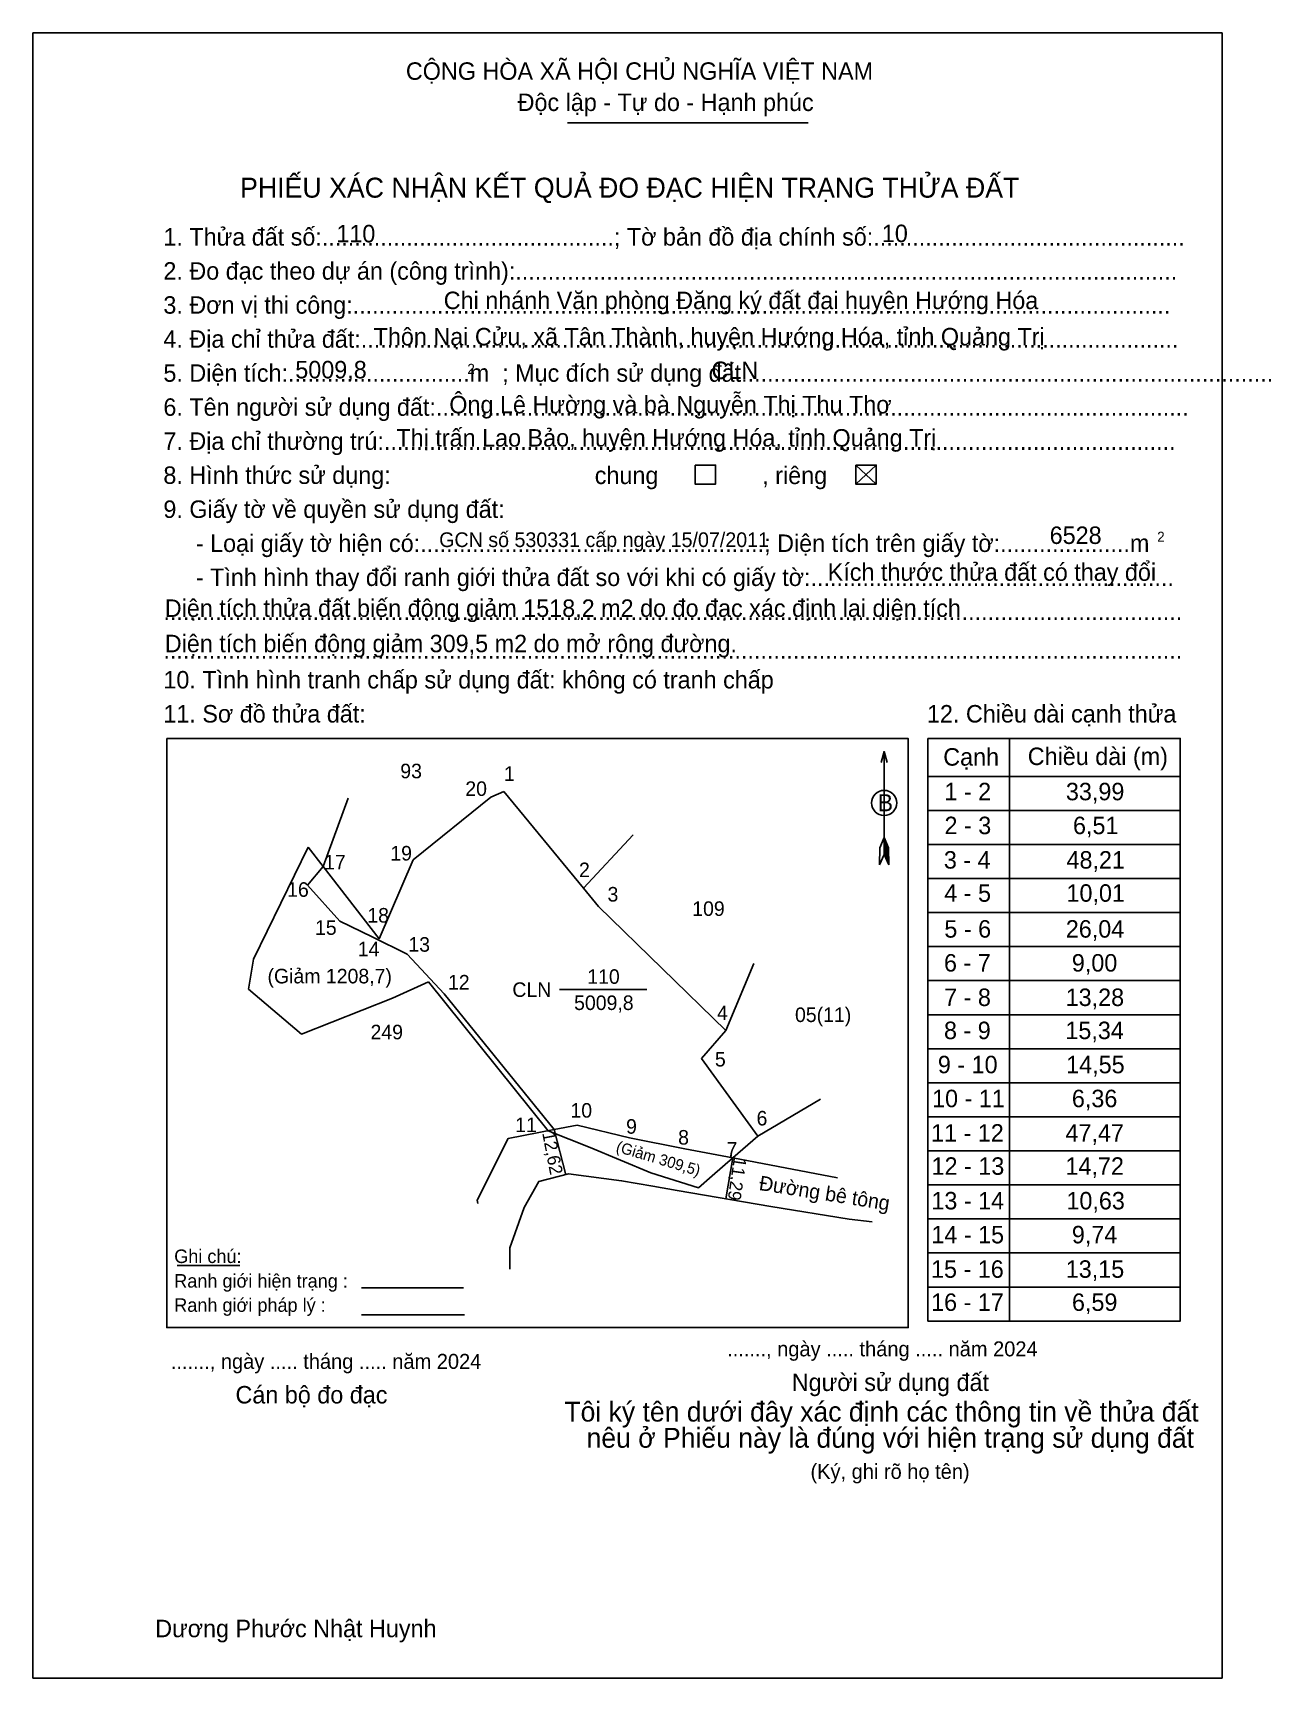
# Model space of a CAD drawing. Extents: x 538631 to 542486, y 1836057 to 1836670.
# Drawn here: x 540798.1 to 541134.3, y 1836084.5 to 1836531.1 of the extents above; entities that cross this region are included whole.
import ezdxf

# ---------------------------------------------------------------- set-up
doc = ezdxf.new("R2010")
doc.units = 0
for name, color, linetype in [('2035 - DT PHAT TRIEN', 7, 'Continuous'), ('2035 - TDTT DT', 7, 'Continuous'), ('D1', 7, 'Continuous'), ('D2', 7, 'Continuous'), ('giao thong 1 moi', 7, 'Continuous'), ('HT - CQ DT', 7, 'Continuous'), ('HT - ODT HT', 7, 'Continuous'), ('HT - TDTT DVO', 7, 'Continuous'), ('HT - TON GIAO', 7, 'Continuous'), ('HT - VAN HOA DT', 7, 'Continuous'), ('HT - Y TE DT', 7, 'Continuous'), ('KHUNG500', 7, 'Continuous'), ('KHUNGTEN', 7, 'Continuous'), ('NHT', 7, 'Continuous')]:
    doc.layers.add(name, color=color, linetype=linetype)

msp = doc.modelspace()

# ---------------------------------------------------------------- texts
at = {"layer": '2035 - DT PHAT TRIEN'}
for s, p in [('1 - 2', (541045.61, 1836322.75)), ('33,99', (541078.61, 1836322.75)), ('2 - 3', (541045.64, 1836313.55)), ('6,51', (541080.53, 1836313.55)), ('3 - 4', (541045.47, 1836304.2)), ('48,21', (541078.77, 1836304.2)), ('4 - 5', (541045.58, 1836295.2)), ('10,01', (541078.77, 1836295.2)), ('5 - 6', (541045.6, 1836285.46)), ('26,04', (541078.58, 1836285.46)), ('6 - 7', (541045.5, 1836276.25)), ('9,00', (541080.22, 1836276.25)), ('7 - 8', (541045.55, 1836266.9)), ('13,28', (541078.54, 1836266.9)), ('8 - 9', (541045.5, 1836257.91)), ('15,34', (541078.46, 1836257.91)), ('9 - 10', (541043.84, 1836248.64)), ('14,55', (541078.69, 1836248.64)), ('10 - 11', (541042.27, 1836239.43)), ('6,36', (541080.23, 1836239.43)), ('11 - 12', (541041.99, 1836230.08)), ('47,47', (541078.5, 1836230.08)), ('12 - 13', (541042.13, 1836221.08)), ('14,72', (541078.49, 1836221.08)), ('13 - 14', (541042.08, 1836211.68)), ('10,63', (541078.75, 1836211.68)), ('14 - 15', (541042.07, 1836202.47)), ('9,74', (541080.22, 1836202.47)), ('15 - 16', (541041.98, 1836193.12)), ('13,15', (541078.57, 1836193.12)), ('16 - 17', (541042, 1836184.13)), ('6,59', (541080.25, 1836184.13))]:
    msp.add_text(s, height=4.743, dxfattribs=at).set_placement(p)
at = {"layer": 'D2'}
for s, height, p in [('CỘNG HÒA XÃ HỘI CHỦ NGHĨA VIỆT NAM', 4.7431, (540899.38, 1836518.33)), ('Độc lập - Tự do - Hạnh phúc', 4.7431, (540929.72, 1836509.86)), ('PHIẾU XÁC NHẬN KẾT QUẢ ĐO ĐẠC HIỆN TRẠNG THỬA ĐẤT', 5.4212, (540854.36, 1836486.34)), ('1. Thửa đất số:.............................................; Tờ bản đồ địa chính số:................................................', 4.74307, (540833.53, 1836473.32)), ('2. Đo đạc theo dự án (công trình):......................................................................................................', 4.74307, (540833.53, 1836464.08)), ('Chi nhánh Văn phòng Đăng ký đất đai huyện Hướng Hóa', 4.7431, (540909.66, 1836456.08)), ('3. Đơn vị thi công:..............................................................................................................................', 4.74307, (540833.53, 1836454.84)), ('4. Địa chỉ thửa đất:..............................................................................................................................', 4.74307, (540833.53, 1836445.6)), ('5. Diện tích:............................m  ; Mục đích sử dụng đất:.................................................................................', 4.74307, (540833.53, 1836436.36)), ('2', 2.71, (540916.08, 1836438.51)), ('6. Tên người sử dụng đất:....................................................................................................................', 4.74307, (540833.53, 1836427.12)), ('7. Địa chỉ thường trú:..........................................................................................................................', 4.74307, (540833.53, 1836417.88)), ('chung                , riêng', 4.7431, (540950.67, 1836408.59)), ('9. Giấy tờ về quyền sử dụng đất:', 4.7431, (540833.53, 1836399.4)), ('     - Loại giấy tờ hiện có:.....................................................; Diện tích trên giấy tờ:....................m', 4.74307, (540833.53, 1836390.16)), ('2', 2.71, (541103.4, 1836392.93)), ('     - Tình hình thay đổi ranh giới thửa đất so với khi có giấy tờ:........................................................', 4.74307, (540833.53, 1836380.92)), ('.............................................................................................................................................................', 4.74307, (540833.53, 1836371.68)), ('10. Tình hình tranh chấp sử dụng đất: không có tranh chấp', 4.7431, (540833.53, 1836353.1)), ('.............................................................................................................................................................', 4.74307, (540833.53, 1836361.22)), ('11. Sơ đồ thửa đất:', 4.7431, (540833.53, 1836343.86)), ('12. Chiều dài cạnh thửa', 4.7431, (541040.88, 1836343.86)), ('Cạnh', 4.743, (541045.3, 1836332.15)), ('Chiều dài (m)', 4.7431, (541068.25, 1836332.31)), ('B', 4.62, (541027.54, 1836319.77)), ('Ghi chú:', 3.67, (540836.47, 1836197.13)), ('Ranh giới hiện trạng :', 3.6701, (540836.47, 1836190.45)), ('Ranh giới pháp lý :', 3.6701, (540836.47, 1836183.88)), ('......., ngày ..... tháng ..... năm 2024', 4.0657, (540986.61, 1836171.79)), ('......., ngày ..... tháng ..... năm 2024', 4.0657, (540835.55, 1836168.4)), ('Người sử dụng đất', 4.7431, (541004.17, 1836162.39)), ('Cán bộ đo đạc', 4.7431, (540853.11, 1836159)), ('Tôi ký tên dưới đây xác định các thông tin về thửa đất', 5.3899, (540942.42, 1836154.09)), (' nêu ở Phiếu này là đúng với hiện trạng sử dụng đất', 5.3899, (540946.44, 1836146.99)), ('(Ký, ghi rõ họ tên)', 4.0657, (541009.25, 1836138.52)), ('Dương Phước Nhật Huynh', 4.7431, (540831.31, 1836095.55))]:
    msp.add_text(s, height=height, dxfattribs=at).set_placement(p)
at = {"layer": 'HT - CQ DT'}
for s, height, p in [('110', 4.743, (540880.5, 1836474.2)), ('10', 4.743, (541028.63, 1836474.27)), ('Thôn Nại Cửu, xã Tân Thành, huyện Hướng Hóa, tỉnh Quảng Trị', 4.7433, (540890.62, 1836446.23)), ('5009,8', 4.743, (540869.35, 1836437.28)), ('CLN', 4.743, (540982.36, 1836437.1)), ('Ông Lê Hường và bà Nguyễn Thị Thu Thơ', 4.7433, (540911.17, 1836427.79)), ('Thị trấn Lao Bảo, huyện Hướng Hóa, tỉnh Quảng Trị', 4.7433, (540896.81, 1836418.76)), ('GCN số 530331 cấp ngày 15/07/2011', 3.9889, (540908.42, 1836391.49)), ('6528', 4.743, (541074.2, 1836392.33)), ('Kích thước thửa đất có thay đổi', 4.7433, (541013.93, 1836382.33)), ('Diện tích thửa đất biến động giảm 1518,2 m2 do đo đạc xác định lại diện tích', 4.7433, (540833.91, 1836372.53)), ('Diện tích biến động giảm 309,5 m2 do mở rộng đường.', 4.7433, (540833.91, 1836362.94))]:
    msp.add_text(s, height=height, dxfattribs=at).set_placement(p)
at = {"layer": 'HT - ODT HT'}
for s, p in [('109', (540977.14, 1836291.36)), ('05(11)', (541005.05, 1836262.55))]:
    msp.add_text(s, height=3.95, dxfattribs=at).set_placement(p)
at = {"layer": 'HT - TON GIAO'}
for s, height, p in [('93', 3.952, (540897.86, 1836328.72)), ('1', 3.95, (540926.01, 1836328)), ('20', 3.952, (540915.52, 1836323.93)), ('19', 3.952, (540895.15, 1836306.4)), ('17', 3.952, (540877.16, 1836303.98)), ('2', 3.95, (540946.4, 1836301.88)), ('16', 3.952, (540867.13, 1836296.54)), ('3', 3.95, (540954.14, 1836295.26)), ('18', 3.952, (540888.91, 1836289.55)), ('15', 3.952, (540874.7, 1836286.22)), ('14', 3.952, (540886.32, 1836280.4)), ('13', 3.952, (540900.05, 1836281.64)), (' (Giảm 1208,7)', 3.9517, (540860.34, 1836273.04)), ('12', 3.952, (540910.81, 1836271.38)), ('4', 3.95, (540983.88, 1836263.08)), ('249', 3.952, (540889.78, 1836257.86)), ('5', 3.95, (540983.3, 1836250.48)), ('10', 3.952, (540944.07, 1836236.6)), ('6', 3.95, (540994.61, 1836234.47)), ('11', 3.952, (540929.06, 1836232.67)), ('9', 3.95, (540959.17, 1836232.23)), ('8', 3.95, (540973.31, 1836229.28)), ('7', 3.95, (540986.47, 1836226.03))]:
    msp.add_text(s, height=height, dxfattribs=at).set_placement(p)
for s, height, rotation, p in [('12,62', 3.514, 280.9289, (540936.38, 1836232.41)), (' (Giảm 309,5)', 3.0178, 343.3887, (540955.16, 1836227.76)), ('11,29', 3.514, 261.7063, (540988.46, 1836226.03)), ('Đường bê tông', 3.9517, 350.9716, (540995.09, 1836216.98))]:
    msp.add_text(s, height=height, rotation=rotation, dxfattribs=at).set_placement(p)
at = {"layer": 'HT - VAN HOA DT'}
msp.add_text('8. Hình thức sử dụng:', height=4.7432, dxfattribs=at).set_placement((540833.53, 1836408.64))
at = {"layer": 'KHUNG500'}
for s, p in [('CLN', (540928.3, 1836269.37)), ('110', (540948.64, 1836272.92)), ('5009,8', (540945.06, 1836265.81))]:
    msp.add_text(s, height=3.95, dxfattribs=at).set_placement(p)

# ---------------------------------------------------------------- linework, layer by layer
at = {"layer": '2035 - TDTT DT'}
for p, q in [((540872.81, 1836310.06), (540876.9, 1836304.8)), ((540881.45, 1836289.93), (540872.69, 1836299.74))]:
    msp.add_line(p, q, dxfattribs=at)
at = {"layer": 'D1'}
for points in [[(540918.88, 1836213.27), (540918.78, 1836214.15), (540927.14, 1836230.92), (540939.69, 1836233.34)], [(540988.17, 1836225.68), (541000.45, 1836223.36), (541016.59, 1836220.24)], [(540966.41, 1836217.98), (540957.97, 1836219.45), (540943.56, 1836221.3), (540935.46, 1836219.25), (540931.5, 1836212.17), (540927.6, 1836201.28), (540927.58, 1836195.42)], [(540966.41, 1836217.98), (540973.09, 1836216.81), (540998.5, 1836212.45)], [(541025.97, 1836208.27), (541019.76, 1836209.03), (540998.5, 1836212.45)]]:
    msp.add_lwpolyline(points, dxfattribs=at)
at = {"layer": 'D2'}
for p, q in [((540798.1, 1836531.06), (540798.1, 1836531.06)), ((540943.28, 1836506.62), (541008.58, 1836506.62)), ((541021.54, 1836413.75), (541027.09, 1836408.57)), ((541021.54, 1836408.57), (541027.09, 1836413.75)), ((540834.46, 1836339.5), (540834.46, 1836339.5)), ((541029.25, 1836335.99), (541029.25, 1836308.04)), ((541063.32, 1836339.54), (541063.32, 1836181.38)), ((541041.14, 1836329.22), (541109.68, 1836329.22)), ((541041.14, 1836319.98), (541109.68, 1836319.98)), ((541028.02, 1836305.19), (541028.08, 1836309.81)), ((541029.25, 1836312.66), (541028.08, 1836309.81)), ((541029.25, 1836312.66), (541030.43, 1836309.81)), ((541029.25, 1836312.26), (541030.43, 1836309.4)), ((541029.25, 1836311.86), (541030.43, 1836309)), ((541029.25, 1836311.46), (541030.45, 1836308.58)), ((541029.25, 1836311.04), (541030.45, 1836308.16)), ((541029.25, 1836310.64), (541030.45, 1836307.75)), ((541029.25, 1836310.24), (541030.45, 1836307.33)), ((541029.25, 1836309.84), (541030.46, 1836306.92)), ((541029.25, 1836309.44), (541030.46, 1836306.5)), ((541029.25, 1836309.04), (541030.46, 1836306.09)), ((541029.25, 1836308.64), (541030.48, 1836305.69)), ((541030.48, 1836305.19), (541030.43, 1836309.81)), ((541041.14, 1836310.74), (541109.68, 1836310.74)), ((541029.25, 1836308.04), (541028.02, 1836305.19)), ((541029.25, 1836308.04), (541030.48, 1836305.19)), ((541041.14, 1836301.5), (541109.68, 1836301.5)), ((541041.14, 1836292.26), (541109.68, 1836292.26)), ((541041.14, 1836283.02), (541109.68, 1836283.02)), ((541041.14, 1836273.78), (541109.68, 1836273.78)), ((541041.14, 1836264.54), (541109.68, 1836264.54)), ((541041.14, 1836255.3), (541109.68, 1836255.3)), ((541041.14, 1836246.06), (541109.68, 1836246.06)), ((541041.14, 1836236.82), (541109.68, 1836236.82)), ((541041.14, 1836227.58), (541109.68, 1836227.58)), ((541041.14, 1836218.34), (541109.68, 1836218.34)), ((541041.14, 1836209.1), (541109.68, 1836209.1)), ((541041.14, 1836199.86), (541109.68, 1836199.86)), ((541041.14, 1836190.62), (541109.68, 1836190.62)), ((541022.15, 1836179.6), (541022.15, 1836179.6)), ((541121.01, 1836084.45), (541121.01, 1836084.45))]:
    msp.add_line(p, q, dxfattribs=at)
for points in [[(540834.46, 1836339.5), (541035.79, 1836339.5), (541035.79, 1836179.6), (540834.46, 1836179.6)], [(541041.14, 1836339.54), (541109.68, 1836339.54), (541109.68, 1836181.38), (541041.14, 1836181.38)]]:
    msp.add_lwpolyline(points, close=True, dxfattribs=at)
msp.add_lwpolyline([(541030.05, 1836333.02), (541029.25, 1836335.99), (541028.45, 1836333.02)], dxfattribs=at)
msp.add_circle((541029.25, 1836322.02), 3.41, dxfattribs=at)
at = {"layer": 'giao thong 1 moi'}
for p, q in [((540876.9, 1836304.8), (540883.73, 1836323.34)), ((540947.58, 1836298.92), (540961.06, 1836313.36)), ((540986.22, 1836260.21), (540993.89, 1836278.42)), ((540994.94, 1836231.61), (541011.99, 1836241.59))]:
    msp.add_line(p, q, dxfattribs=at)
at = {"layer": 'HT - TDTT DVO'}
for p, q in [((540901.38, 1836306.61), (540922.49, 1836323.61)), ((540922.49, 1836323.61), (540925.98, 1836325.17)), ((540925.98, 1836325.17), (540947.58, 1836298.92)), ((540872.69, 1836299.74), (540876.9, 1836304.8)), ((540876.9, 1836304.8), (540892.17, 1836285.14)), ((540892.17, 1836285.14), (540901.38, 1836306.61)), ((540881.45, 1836289.93), (540872.69, 1836299.74)), ((540947.58, 1836298.92), (540951.72, 1836293.89)), ((540951.72, 1836293.89), (540986.22, 1836260.21)), ((540890.19, 1836285.64), (540881.45, 1836289.93)), ((540899.73, 1836280.96), (540890.19, 1836285.64)), ((540909.82, 1836270.24), (540899.73, 1836280.96)), ((540939.69, 1836233.34), (540909.82, 1836270.24)), ((540986.22, 1836260.21), (540979.63, 1836252.68)), ((540979.63, 1836252.68), (540994.94, 1836231.61)), ((540939.69, 1836233.34), (540945.93, 1836234.54)), ((540945.93, 1836234.54), (540960.06, 1836231.07)), ((540960.06, 1836231.07), (540975.12, 1836228.15)), ((540975.12, 1836228.15), (540988.17, 1836225.68)), ((540994.94, 1836231.61), (540988.17, 1836225.68)), ((540837.26, 1836196.42), (540854.3, 1836196.42)), ((540887.29, 1836190.39), (540915.05, 1836190.39)), ((540887.29, 1836183.1), (540915.3, 1836183.1))]:
    msp.add_line(p, q, dxfattribs=at)
msp.add_lwpolyline([(540876.9, 1836304.8), (540872.81, 1836310.06), (540872.81, 1836310.06)], dxfattribs=at)
at = {"layer": 'HT - TON GIAO'}
msp.add_line((540941.06, 1836271.34), (540964.77, 1836271.34), dxfattribs=at)
at = {"layer": 'HT - Y TE DT'}
for p, q in [((540858, 1836279.64), (540872.81, 1836310.06)), ((540856.63, 1836271.47), (540858, 1836279.64)), ((540905.55, 1836273.5), (540895.72, 1836269.05)), ((540938.03, 1836233.05), (540905.55, 1836273.5)), ((540871.04, 1836259.24), (540856.63, 1836271.47)), ((540895.72, 1836269.05), (540871.04, 1836259.24)), ((540949.44, 1836228.51), (540938.03, 1836233.05)), ((540939.69, 1836233.34), (540942.79, 1836221.1)), ((540965.88, 1836221.62), (540949.44, 1836228.51)), ((540988.17, 1836225.68), (540982.56, 1836220.77)), ((540988.17, 1836225.68), (540986.26, 1836214.55)), ((540978.8, 1836217.5), (540965.88, 1836221.62)), ((540982.56, 1836220.77), (540978.8, 1836217.5))]:
    msp.add_line(p, q, dxfattribs=at)
at = {"layer": 'KHUNGTEN'}
for points in [[(540977.91, 1836413.75), (540983.46, 1836413.75), (540983.46, 1836408.57), (540977.91, 1836408.57)], [(541021.54, 1836413.75), (541027.09, 1836413.75), (541027.09, 1836408.57), (541021.54, 1836408.57)]]:
    msp.add_lwpolyline(points, close=True, dxfattribs=at)
at = {"layer": 'NHT'}
msp.add_lwpolyline([(540798.1, 1836531.06), (541121, 1836531.06), (541121, 1836084.45), (540798.1, 1836084.45)], close=True, dxfattribs=at)

msp.set_redraw_order([(e.dxf.handle, doc.entitydb.next_handle()) for e in msp.query("TEXT MTEXT ATTDEF DIMENSION ARC_DIMENSION")])  # texts and dimensions are drawn at this point

doc.saveas('drawing.dxf')
